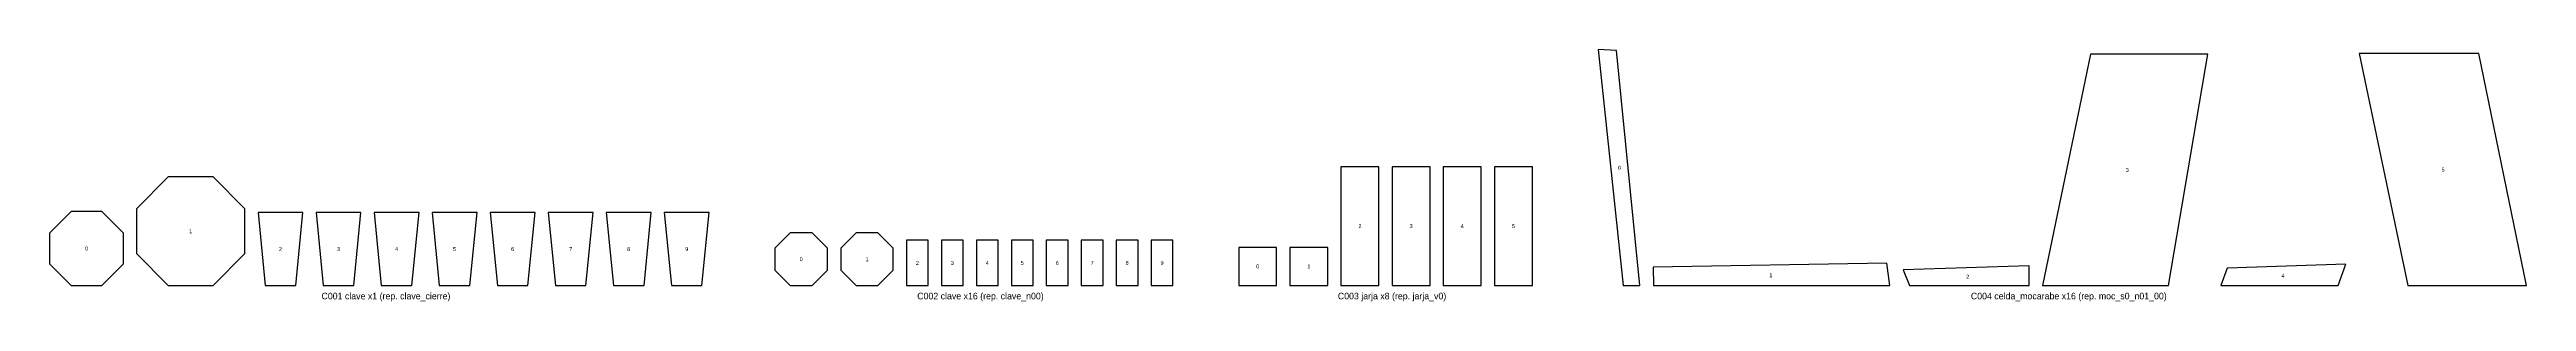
# Model space of a CAD drawing. Header units: metres. Extents: x 0 to 21, y -12 to 1.8.
# Drawn here: x 0 to 18.85, y -0.12 to 1.79 of the extents above; entities that cross this region are included whole.
import ezdxf
from ezdxf.enums import TextEntityAlignment as Align

# ---------------------------------------------------------------- set-up
doc = ezdxf.new("R2010")
doc.units = ezdxf.units.M
doc.layers.add('ESTM_PLANTILLA', color=7, linetype='Continuous')
doc.layers.add('ESTM_PLANTILLA_TEXTO', color=3, linetype='Continuous')

msp = doc.modelspace()

# ---------------------------------------------------------------- linework, layer by layer
at = {"layer": 'ESTM_PLANTILLA'}
for points in [[(11.974, 0), (12.102, 0), (11.925, 1.785), (11.784, 1.791)], [(15.165, 0), (16.125, 0), (16.423, 1.756), (15.53, 1.756)], [(17.945, 0), (18.849, 0), (18.486, 1.763), (17.575, 1.763)], [(0.903, 0), (1.245, 0), (1.487, 0.242), (1.487, 0.583), (1.245, 0.825), (0.903, 0.825), (0.662, 0.583), (0.662, 0.242)], [(9.827, 0), (10.116, 0), (10.116, 0.901), (9.827, 0.901)], [(10.216, 0), (10.506, 0), (10.506, 0.901), (10.216, 0.901)], [(10.606, 0), (10.895, 0), (10.895, 0.901), (10.606, 0.901)], [(10.995, 0), (11.284, 0), (11.284, 0.901), (10.995, 0.901)], [(0.165, 0), (0.397, 0), (0.562, 0.165), (0.562, 0.397), (0.397, 0.562), (0.165, 0.562), (0, 0.397), (0, 0.165)], [(1.641, 0), (1.874, 0), (1.928, 0.554), (1.587, 0.554)], [(2.083, 0), (2.315, 0), (2.37, 0.554), (2.028, 0.554)], [(2.524, 0), (2.757, 0), (2.812, 0.554), (2.47, 0.554)], [(2.966, 0), (3.199, 0), (3.253, 0.554), (2.912, 0.554)], [(3.408, 0), (3.64, 0), (3.695, 0.554), (3.353, 0.554)], [(3.849, 0), (4.082, 0), (4.137, 0.554), (3.795, 0.554)], [(4.291, 0), (4.524, 0), (4.578, 0.554), (4.237, 0.554)], [(4.733, 0), (4.965, 0), (5.02, 0.554), (4.678, 0.554)], [(5.637, 0), (5.803, 0), (5.921, 0.117), (5.921, 0.283), (5.803, 0.401), (5.637, 0.401), (5.52, 0.283), (5.52, 0.117)], [(6.138, 0), (6.304, 0), (6.421, 0.117), (6.421, 0.283), (6.304, 0.401), (6.138, 0.401), (6.021, 0.283), (6.021, 0.117)], [(6.521, 0), (6.687, 0), (6.687, 0.344), (6.521, 0.344)], [(6.787, 0), (6.953, 0), (6.953, 0.344), (6.787, 0.344)], [(7.053, 0), (7.219, 0), (7.219, 0.344), (7.053, 0.344)], [(7.319, 0), (7.485, 0), (7.485, 0.344), (7.319, 0.344)], [(7.585, 0), (7.751, 0), (7.751, 0.344), (7.585, 0.344)], [(7.851, 0), (8.017, 0), (8.017, 0.344), (7.851, 0.344)], [(8.117, 0), (8.283, 0), (8.283, 0.344), (8.117, 0.344)], [(8.383, 0), (8.549, 0), (8.549, 0.344), (8.383, 0.344)], [(9.049, 0), (9.338, 0), (9.338, 0.289), (9.049, 0.289)], [(9.438, 0), (9.727, 0), (9.727, 0.289), (9.438, 0.289)], [(12.205, 0), (14.005, 0), (13.982, 0.171), (12.202, 0.14)], [(14.154, 0), (15.065, 0), (15.064, 0.15), (14.105, 0.118)], [(16.523, 0), (17.415, 0), (17.475, 0.162), (16.572, 0.132)]]:
    msp.add_lwpolyline(points, close=True, dxfattribs=at)

# ---------------------------------------------------------------- texts
at = {"layer": 'ESTM_PLANTILLA_TEXTO'}
for s, height, p in [('0', 0.03, (11.946, 0.894)), ('3', 0.03, (15.811, 0.878)), ('5', 0.03, (18.214, 0.881)), ('1', 0.03, (1.074, 0.412)), ('2', 0.03, (9.972, 0.451)), ('3', 0.03, (10.361, 0.451)), ('4', 0.03, (10.75, 0.451)), ('5', 0.03, (11.139, 0.451)), ('0', 0.03, (0.281, 0.281)), ('2', 0.03, (1.757, 0.277)), ('3', 0.03, (2.199, 0.277)), ('4', 0.03, (2.641, 0.277)), ('5', 0.03, (3.082, 0.277)), ('6', 0.03, (3.524, 0.277)), ('7', 0.03, (3.966, 0.277)), ('8', 0.03, (4.407, 0.277)), ('9', 0.03, (4.849, 0.277)), ('0', 0.03, (5.72, 0.2)), ('1', 0.03, (6.221, 0.2)), ('2', 0.03, (6.604, 0.172)), ('3', 0.03, (6.87, 0.172)), ('4', 0.03, (7.136, 0.172)), ('5', 0.03, (7.402, 0.172)), ('6', 0.03, (7.668, 0.172)), ('7', 0.03, (7.934, 0.172)), ('8', 0.03, (8.2, 0.172)), ('9', 0.03, (8.466, 0.172)), ('0', 0.03, (9.194, 0.145)), ('1', 0.03, (9.583, 0.145)), ('1', 0.03, (13.099, 0.078)), ('2', 0.03, (14.597, 0.067)), ('4', 0.03, (16.996, 0.074)), ('C001 clave x1 (rep. clave_cierre)', 0.05, (2.56, -0.08)), ('C002 clave x16 (rep. clave_n00)', 0.05, (7.084, -0.08)), ('C003 jarja x8 (rep. jarja_v0)', 0.05, (10.216, -0.08)), ('C004 celda_mocarabe x16 (rep. moc_s0_n01_00)', 0.05, (15.366, -0.08))]:
    msp.add_text(s, height=height, dxfattribs=at).set_placement(p, align=Align.MIDDLE_CENTER)

doc.saveas('drawing.dxf')
